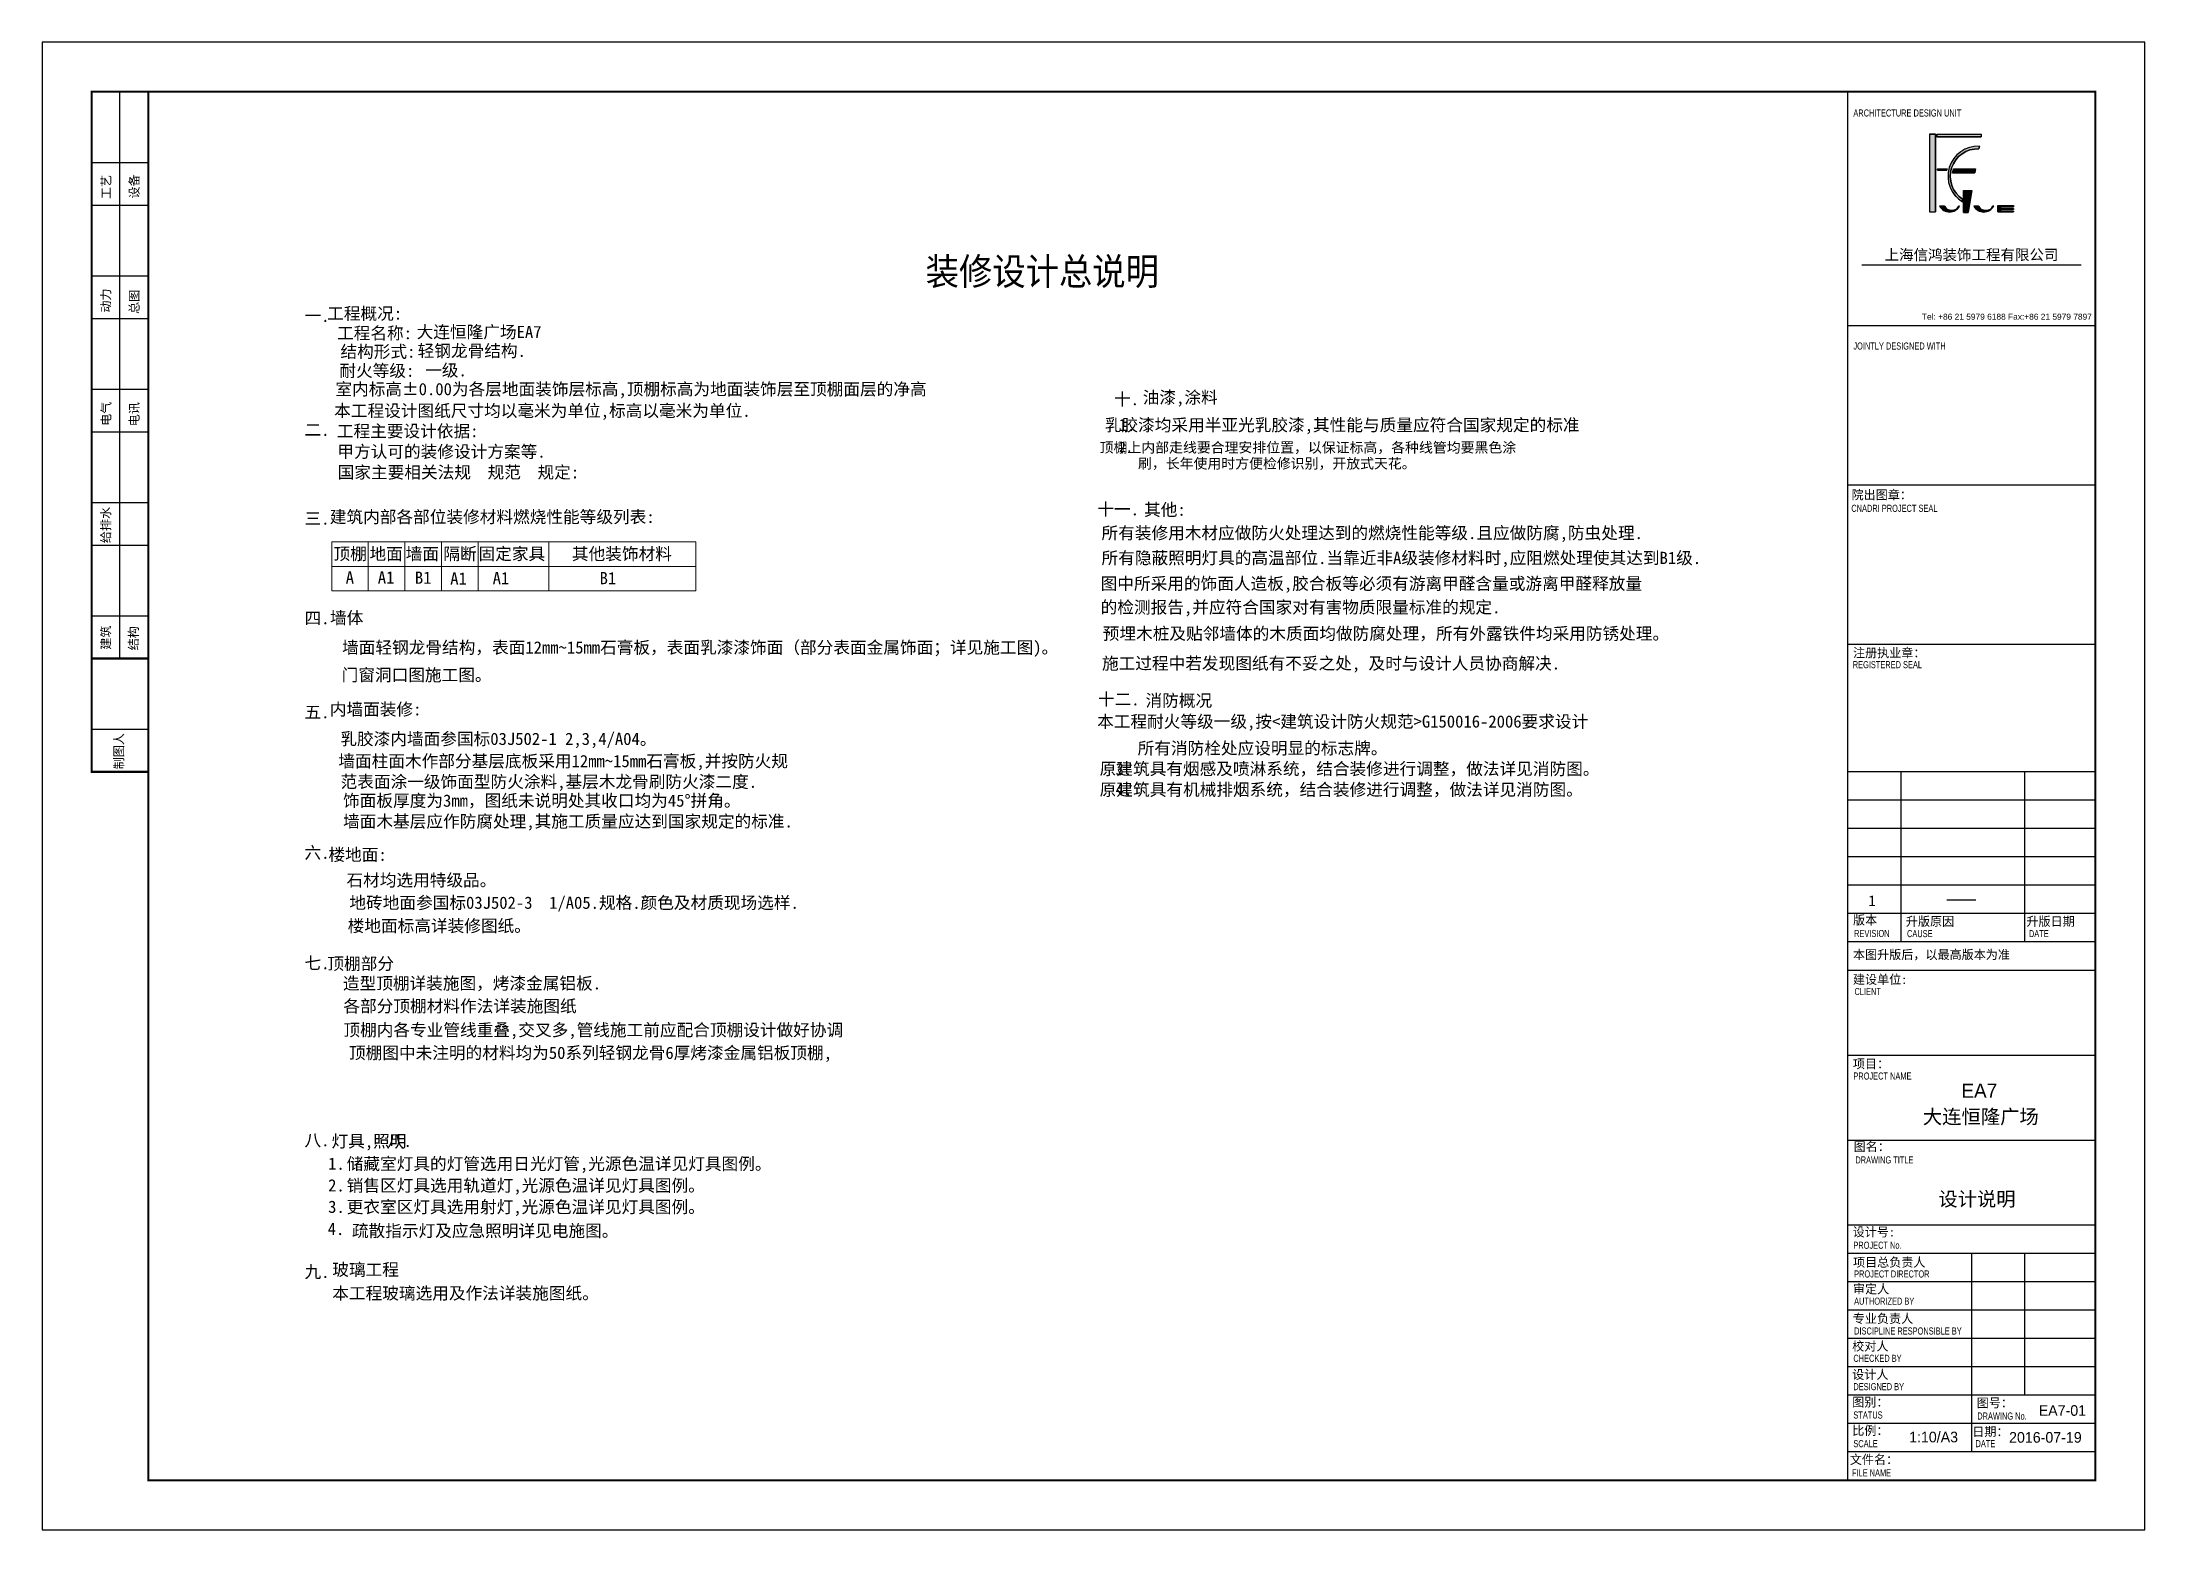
# Model space of a CAD drawing. Header units: millimetres. Extents: x 346472 to 732256, y -34068 to -15883.
# Drawn here: x 372188 to 397908, y -34068 to -15883 of the extents above; entities that cross this region are included whole.
import ezdxf
from ezdxf.enums import TextEntityAlignment as Align

# ---------------------------------------------------------------- set-up
doc = ezdxf.new("R2010")
doc.units = ezdxf.units.MM
doc.header["$LTSCALE"] = 7
doc.layers.get('0').update_dxf_attribs({"lineweight": 0})
doc.layers.add('图框', color=9, linetype='Continuous')
doc.styles.add('-仿宋_GB2312', font='', dxfattribs={"width": 0.8})
doc.styles.add('ARIAL', font='Arial.ttf')
doc.styles.add('FUGUE', font='Arial.ttf')
doc.styles.get("Standard").update_dxf_attribs({"font": 'STKaiti.ttf'})
doc.styles.add('图框明细', font='')
doc.styles.add('图签-仿宋', font='')
doc.styles.add('图签-黑体', font='')
doc.styles.get('-仿宋_GB2312').set_extended_font_data('SimSun')
doc.styles.get('图框明细').set_extended_font_data('NSimSun')
doc.styles.get('图签-仿宋').set_extended_font_data('FangSong_GB2312')
doc.styles.get('图签-黑体').set_extended_font_data('SimHei')

msp = doc.modelspace()

# ---------------------------------------------------------------- texts
at = {"color": 3, "linetype": 'ByBlock', "style": '-仿宋_GB2312', "width": 0.9}
msp.add_text('装修设计总说明', height=331.95, dxfattribs=at).set_placement((382995.7, -18852))
at = {"color": 3, "style": '图框明细'}
for s, height, p in [('一.', 149.38, (375703.8, -19302.2)), ('十.', 149.38, (385604.4, -20320.8)), ('二.', 149.38, (375703.8, -20695.9)), ('1.', 149.38, (385559.5, -20637.1)), ('2.', 124.48, (385528.1, -20892.2)), ('十一.', 149.38, (385604.4, -21667.3)), ('三.', 149.38, (375703.8, -21781.1)), ('A', 149.4, (376003.6, -22501.2)), ('A1', 149.38, (376497.9, -22501.2)), ('B1', 149.38, (376951.4, -22504.5)), ('A1', 149.38, (377383.8, -22513.6)), ('A1', 149.38, (377902.7, -22509.1)), ('B1', 149.38, (379210.5, -22509.1)), ('四.', 149.38, (375703.8, -22998)), ('十二.', 149.38, (385611.3, -23990.2)), ('五.', 149.38, (375703.8, -24147.3)), ('4.', 149.38, (385521.1, -25091)), ('3.', 149.38, (385521.1, -24844.4)), ('六.', 149.38, (375703.8, -25864.7)), ('七.', 149.38, (375703.8, -27214.4)), ('八.', 149.38, (375703.8, -29378.6)), ('八.', 149.38, (376710.9, -29388.2)), ('1.', 149.38, (375890.3, -29665.8)), ('2.', 149.38, (375890.3, -29931.5)), ('3.', 149.38, (375890.3, -30193.1)), ('4.', 149.38, (375885, -30463.5)), ('九.', 149.38, (375703.8, -30987.9))]:
    msp.add_text(s, height=height, dxfattribs=at).set_placement(p, align=Align.RIGHT)
for s, height, p in [('工程概况:', 149.38, (375675.5, -19275.1)), ('工程名称:', 149.38, (375796.2, -19514.8)), ('大连恒隆广场EA7', 149.38, (376770, -19500.5)), ('耐火等级:', 149.38, (375824.7, -19973.7)), ('结构形式:', 149.38, (375838, -19740.9)), ('轻钢龙骨结构.', 149.38, (376782.1, -19730.9)), ('一级.', 149.38, (376874.2, -19968.8)), ('室内标高%%P0.00为各层地面装饰层标高,顶棚标高为地面装饰层至顶棚面层的净高', 149.375, (375776.4, -20199.1)), ('本工程设计图纸尺寸均以毫米为单位,标高以毫米为单位.', 149.375, (375761, -20463)), ('油漆,涂料', 149.38, (385650.5, -20300.6)), ('工程主要设计依据:', 149.38, (375793.9, -20711.8)), ('乳胶漆均采用半亚光乳胶漆,其性能与质量应符合国家规定的标准', 149.375, (385186.2, -20637.6)), ('甲方认可的装修设计方案等.', 149.375, (375800.5, -20963)), ('顶棚上内部走线要合理安排位置，以保证标高，各种线管均要黑色涂', 124.479, (385123.5, -20899.7)), ('国家主要相关法规  规范  规定:', 149.375, (375804.1, -21215.6)), ('刷，长年使用时方便检修识别，开放式天花。 ', 124.479, (385592.3, -21095.3)), ('建筑内部各部位装修材料燃烧性能等级列表:', 149.375, (375707.7, -21760.4)), ('其他:', 149.38, (385666.7, -21672.8)), ('所有装修用木材应做防火处理达到的燃烧性能等级.且应做防腐,防虫处理.', 149.375, (385146.1, -21957.4)), ('顶棚', 149.38, (375752.7, -22211.7)), ('地面', 149.38, (376193.3, -22211.7)), ('墙面', 149.38, (376636, -22211.7)), ('隔断', 149.38, (377096.4, -22211.7)), ('固定家具', 149.38, (377526.4, -22211.7)), ('其他装饰材料', 149.38, (378668.8, -22211.7)), ('所有隐蔽照明灯具的高温部位.当靠近非A级装修材料时,应阻燃处理使其达到B1级.', 149.375, (385146.1, -22262.4)), ('图中所采用的饰面人造板,胶合板等必须有游离甲醛含量或游离甲醛释放量', 149.375, (385135.5, -22575.7)), ('墙体', 149.38, (375710.4, -22994.3)), ('的检测报告,并应符合国家对有害物质限量标准的规定.', 149.375, (385135.5, -22865.1)), ('预埋木桩及贴邻墙体的木质面均做防腐处理，所有外露铁件均采用防锈处理。', 149.375, (385161.1, -23186.8)), ('墙面轻钢龙骨结构，表面12mm~15mm石膏板，表面乳漆漆饰面（部分表面金属饰面；详见施工图)。', 149.375, (375857.8, -23356.6)), ('施工过程中若发现图纸有不妥之处, 及时与设计人员协商解决.', 149.375, (385151.8, -23551.2)), ('门窗洞口图施工图。', 149.38, (375852.2, -23692.7)), ('消防概况', 149.38, (385684.4, -24005)), ('内墙面装修:', 149.38, (375708.1, -24112.6)), ('本工程耐火等级一级,按<建筑设计防火规范>G150016-2006要求设计 ', 149.375, (385092, -24261.8)), ('乳胶漆内墙面参国标03J502-1 2,3,4/A04。', 149.375, (375836.6, -24474)), ('所有消防栓处应设明显的标志牌。', 149.375, (385587.7, -24587.8)), (' 墙面柱面木作部分基层底板采用12mm~15mm石膏板,并按防火规', 149.375, (375710.6, -24745.6)), ('原建筑具有烟感及喷淋系统，结合装修进行调整，做法详见消防图。', 149.375, (385123.7, -24839.7)), ('范表面涂一级饰面型防火涂料,基层木龙骨刷防火漆二度.', 149.375, (375839.6, -24997.6)), ('原建筑具有机械排烟系统，结合装修进行调整，做法详见消防图。', 149.375, (385123.7, -25093.6)), ('饰面板厚度为3mm，图纸未说明处其收口均为45%%D拼角。', 149.375, (375869.9, -25228.7)), ('墙面木基层应作防腐处理,其施工质量应达到国家规定的标准.', 149.375, (375869.9, -25482.1)), ('楼地面:', 149.38, (375691, -25889.9)), ('石材均选用特级品。', 149.38, (375911.5, -26201)), ('地砖地面参国标03J502-3  1/A05.规格.颜色及材质现场选样.', 149.375, (375947.5, -26476.6)), ('楼地面标高详装修图纸。', 149.375, (375925.8, -26758.8)), ('顶棚部分', 149.38, (375678, -27221.2)), ('造型顶棚详装施图，烤漆金属铝板.', 149.375, (375867.6, -27462)), ('各部分顶棚材料作法详装施图纸', 149.375, (375874.2, -27740)), ('顶棚内各专业管线重叠,交叉多,管线施工前应配合顶棚设计做好协调', 149.375, (375874.2, -28032.1)), ('顶棚图中未注明的材料均为50系列轻钢龙骨6厚烤漆金属铝板顶棚,', 149.375, (375941.6, -28311.3)), ('灯具,照明', 149.38, (375728.4, -29391.8)), ('储藏室灯具的灯管选用日光灯管,光源色温详见灯具图例。', 149.375, (375914.5, -29667.2)), ('销售区灯具选用轨道灯,光源色温详见灯具图例。', 149.375, (375914.5, -29932.9)), ('更衣室区灯具选用射灯,光源色温详见灯具图例。', 149.375, (375914.5, -30194.5)), ('疏散指示灯及应急照明详见电施图。', 149.375, (375977.8, -30486.3)), ('玻璃工程', 149.38, (375738.2, -30961)), ('本工程玻璃选用及作法详装施图纸。', 149.375, (375738.1, -31249.8))]:
    msp.add_text(s, height=height, dxfattribs=at).set_placement(p)
at = {"layer": '图框', "color": 251, "style": 'ARIAL', "width": 0.75}
for s, height, p in [('ARCHITECTURE DESIGN UNIT', 86.596, (394341.6, -16792.6)), ('JOINTLY DESIGNED WITH', 86.596, (394341.6, -19641.1)), ('CNADRI PROJECT SEAL', 86.596, (394316.5, -21624.6)), ('REGISTERED SEAL', 86.596, (394334, -23535.7)), ('REVISION', 86.6, (394350.7, -26821.2)), ('CAUSE', 86.6, (394997.5, -26823.2)), ('DATE', 86.6, (396488.3, -26823.2)), ('CLIENT', 86.6, (394355.4, -27530.6)), ('PROJECT NAME', 86.596, (394341.6, -28563.8)), ('DRAWING TITLE', 86.596, (394366, -29589.5)), ('PROJECT No.', 86.596, (394341.6, -30632.1)), ('PROJECT DIRECTOR', 86.596, (394350.7, -30982.9)), ('AUTHORIZED BY', 86.596, (394350.7, -31315.4)), ('DISCIPLINE RESPONSIBLE BY', 86.596, (394350.7, -31680)), ('CHECKED BY', 86.6, (394341.6, -32013.9)), ('DESIGNED BY', 86.596, (394341.6, -32360.3)), ('STATUS', 86.6, (394341.6, -32706.7)), ('DRAWING No.', 86.596, (395856.8, -32719.6)), ('SCALE', 86.6, (394341.6, -33057)), ('DATE', 86.6, (395835.4, -33057)), ('FILE NAME', 86.6, (394324.4, -33414.4))]:
    msp.add_text(s, height=height, dxfattribs=at).set_placement(p)
at = {"layer": '图框', "color": 251, "style": '图签-黑体'}
for s, p in [('工艺', (373026.9, -17801.9)), ('设备', (373371.1, -17796.3)), ('动力', (373023.3, -19189.6)), ('总图', (373371.1, -19205.6)), ('电气', (373026.9, -20573)), ('电讯', (373371.1, -20579.3)), ('给排水', (373023.2, -22007.6)), ('建筑', (373023.6, -23309.4)), ('结构', (373362.3, -23317.4)), ('制图人', (373182.6, -24771.5))]:
    msp.add_text(s, height=108.25, rotation=90, dxfattribs=at).set_placement(p)
at = {"layer": '图框', "color": 251}
for s, height, style, p in [('院出图章：', 108.25, '图签-黑体', (394319.5, -21472.1)), ('注册执业章：', 108.25, '图签-黑体', (394337, -23402.5)), ('1', 129.9, '图签-仿宋', (394525.2, -26442.4)), ('版本', 108.25, '图签-黑体', (394337, -26668.8)), ('升版原因', 108.25, '图签-黑体', (394983.8, -26685)), ('升版日期', 108.25, '图签-黑体', (396458.5, -26685)), ('本图升版后，以最高版本为准', 108.245, '图签-黑体', (394337, -27091.4)), ('建设单位:', 108.25, '图签-黑体', (394336, -27394.6)), ('项目：', 108.25, '图签-黑体', (394336, -28426)), ('图名：', 108.25, '图签-黑体', (394344.7, -29438.7)), ('设计号:', 108.25, '图签-黑体', (394332.9, -30481.4)), ('项目总负责人', 108.25, '图签-黑体', (394337, -30851.9)), ('审定人', 108.25, '图签-黑体', (394337, -31178.7)), ('专业负责人', 108.25, '图签-黑体', (394334.8, -31540.3)), ('校对人', 108.25, '图签-黑体', (394327.2, -31876.9)), ('设计人', 108.25, '图签-黑体', (394327.2, -32223.3)), ('图别：', 108.25, '图签-黑体', (394327.2, -32561.2)), ('图号：', 108.25, '图签-黑体', (395850.4, -32570.5)), ('比例：', 108.25, '图签-黑体', (394327.9, -32908.4)), ('日期：', 108.25, '图签-黑体', (395795.5, -32922.3)), ('文件名：', 108.25, '图签-黑体', (394298.4, -33263.6))]:
    msp.add_text(s, height=height, dxfattribs=dict(at, style=style)).set_placement(p)
for s, height, p in [('EA7', 173.19, (395662.8, -28786.2)), ('大连恒隆广场', 173.19, (395191.2, -29103.8)), ('2016-07-19', 129.89, (396245.7, -33002.2))]:
    msp.add_text(s, height=height, dxfattribs=at).set_placement(p)
at = {"layer": '图框', "color": 251, "insert": (395785.9, -18490), "char_height": 129.895, "width": 3030.873, "attachment_point": 5, "line_spacing_factor": 0.66852, "style": 'FUGUE'}
msp.add_mtext('{\\fSimSun|b0|i0|c134|p2;上海信鸿装饰工程有限公司}', dxfattribs=at)
at = {"layer": '图框', "color": 251, "insert": (395179.5, -19277.1), "char_height": 132.56, "attachment_point": 7, "line_spacing_factor": 0.66852, "style": 'FUGUE'}
msp.add_mtext('{\\H0.55168x;\\C7;Tel: +86 21 5979 6188 Fax:+86 21 5979 7897}', dxfattribs=at)
at = {"layer": '图框', "color": 251}
for s, insert, char_height, width, attachment_point in [('\\pi151;{\\fSimSun|b0|i0|c134|p2; 设计说明}', (395111.9, -29936.8), 173.193, 1602.577, 1), ('EA7-01', (396608.3, -32609.4), 129.89, 67.606, 4), ('1:10/A3', (395023, -32933.9), 129.89, 67.606, 4)]:
    msp.add_mtext(s, dxfattribs=dict(at, insert=insert, char_height=char_height, width=width, attachment_point=attachment_point))

# ---------------------------------------------------------------- hatches: boundary and pattern name
at = {"layer": '图框'}
for points in [[(395344.7, -17008.7), (395270.6, -17008.7), (395270.6, -17959.7), (395344.7, -17959.7)], [(395361.8, -17041.1), (395903.8, -17041.1), (395903.8, -17008.7), (395361.8, -17008.7)], [(395876.7, -17188.5), (395882.9, -17156.7, 0.780601), (395677.6, -17836.7), (395677.6, -17804, -0.7611328)], [(395370.2, -17447.3), (395484.1, -17447.3), (395488.4, -17431.5), (395370.2, -17431.5)], [(395555.5, -17482.1), (395826.6, -17482.1), (395835.4, -17431.5), (395565.5, -17431.5)], [(395690, -17696.9), (395690, -17965.7), (395743.6, -17965.7), (395790.7, -17696.9)], [(395640.9, -17888.7), (395631.8, -17888.7, -0.607934), (395456.5, -17888.7), (395396.3, -17888.7, 0.5844925), (395640.9, -17888.7)], [(396058.1, -17888.7), (396049.1, -17888.7, -0.607934), (395873.8, -17888.7), (395813.6, -17888.7, 0.5844925), (396058.2, -17888.7)], [(396139, -17895.1), (396301.2, -17895.1), (396301.2, -17881.6), (396107.5, -17881.6), (396107.5, -17959), (396301.2, -17959), (396301.2, -17947.8), (396139, -17947.8), (396139, -17928.9), (396301.2, -17928.9), (396301.2, -17917.6), (396139, -17917.6)]]:
    msp.add_hatch(color=251, dxfattribs=at).paths.add_polyline_path(points, flags=0)

# ---------------------------------------------------------------- linework, layer by layer
at = {"color": 3}
for p, q in [((375730.5, -22590.5), (375730.5, -21993)), ((375730.5, -21993), (380186.4, -21993)), ((376178.7, -22590.5), (376178.7, -21993)), ((376626.8, -22590.5), (376626.8, -21993)), ((377074.9, -22590.5), (377074.9, -21993)), ((377523, -22590.5), (377523, -21993)), ((378387, -22590.5), (378387, -21993)), ((380186.4, -22590.5), (380186.4, -21993)), ((375730.5, -22291.7), (380186.4, -22294.5)), ((375730.5, -22590.5), (380186.4, -22590.5))]:
    msp.add_line(p, q, dxfattribs=at)
at = {"layer": '图框', "color": 251}
for p, q in [((373141, -23416.8), (373141, -16489.1)), ((394270.5, -16489.1), (394270.5, -33462)), ((372794.6, -17355.1), (373487.4, -17355.1)), ((372794.6, -17874.7), (373487.4, -17874.7)), ((372794.6, -18740.6), (373487.4, -18740.6)), ((394443.7, -18604.9), (397128.2, -18604.9)), ((372794.6, -19260.2), (373487.4, -19260.2)), ((394270.5, -19346.8), (397301.4, -19346.8)), ((372794.6, -20126.2), (373487.4, -20126.2)), ((372794.6, -20645.7), (373487.4, -20645.7)), ((394270.5, -21295.2), (397301.4, -21295.2)), ((372794.6, -21511.7), (373487.4, -21511.7)), ((372794.6, -22031.3), (373487.4, -22031.3)), ((372794.6, -22897.3), (373487.4, -22897.3)), ((394270.5, -23243.6), (397301.4, -23243.6)), ((372794.6, -24282.8), (373487.4, -24282.8)), ((397301.4, -24802.4), (394270.5, -24802.4)), ((394920, -24802.4), (394920, -26880.7)), ((396435.4, -24802.4), (396435.4, -26880.7)), ((397301.4, -25148.8), (394270.5, -25148.8)), ((397301.4, -25495.1), (394270.5, -25495.1)), ((397301.4, -25841.5), (394270.5, -25841.5)), ((397301.4, -26187.9), (394270.5, -26187.9)), ((395486.4, -26368.6), (395840.1, -26368.6)), ((397301.4, -26534.3), (394270.5, -26534.3)), ((397301.4, -26880.7), (394270.5, -26880.7)), ((394270.5, -27227.1), (397301.4, -27227.1)), ((394270.5, -28266.2), (397301.4, -28266.2)), ((394270.5, -29305.4), (397301.4, -29305.4)), ((397301.4, -30344.5), (394270.5, -30344.5)), ((397301.4, -30690.9), (394270.5, -30690.9)), ((395785.9, -30690.9), (395785.9, -33115.6)), ((396435.4, -30690.9), (396435.4, -32422.9)), ((397301.4, -31037.3), (394270.5, -31037.3)), ((397301.4, -31383.7), (394270.5, -31383.7)), ((397301.4, -31730.1), (394270.5, -31730.1)), ((397301.4, -32076.5), (394270.5, -32076.5)), ((397301.4, -32422.9), (394270.5, -32422.9)), ((397301.4, -32769.2), (394270.5, -32769.2)), ((397301.4, -33115.6), (394270.5, -33115.6))]:
    msp.add_line(p, q, dxfattribs=at)
at = {"layer": '图框', "color": 251, "linetype": 'Continuous'}
for p, q in [((395270.6, -17008.7), (395270.6, -17959.7)), ((395270.6, -17008.7), (395344.7, -17008.7)), ((395344.7, -17008.7), (395344.7, -17959.7)), ((395361.8, -17008.7), (395361.8, -17041.1)), ((395361.8, -17008.7), (395903.8, -17008.7)), ((395361.8, -17041.1), (395903.8, -17041.1)), ((395882.9, -17156.7), (395876.7, -17188.5)), ((395903.8, -17008.7), (395903.8, -17041.1)), ((395370.2, -17431.5), (395370.2, -17447.3)), ((395370.2, -17431.5), (395488.4, -17431.5)), ((395370.2, -17447.3), (395484.1, -17447.3)), ((395488.4, -17431.5), (395484.1, -17447.3)), ((395565.5, -17431.5), (395555.5, -17482.1)), ((395555.5, -17482.1), (395826.6, -17482.1)), ((395565.5, -17431.5), (395835.4, -17431.5)), ((395835.4, -17431.5), (395826.6, -17482.1)), ((395690, -17696.9), (395690, -17965.7)), ((395690, -17696.9), (395790.7, -17696.9)), ((395790.7, -17696.9), (395743.6, -17965.7)), ((395270.6, -17959.7), (395344.7, -17959.7)), ((395396.3, -17888.7), (395456.5, -17888.7)), ((395631.8, -17888.7), (395640.9, -17888.7)), ((395677.6, -17804), (395677.6, -17836.7)), ((395690, -17965.7), (395743.6, -17965.7)), ((395813.6, -17888.7), (395873.8, -17888.7)), ((396049.1, -17888.7), (396058.1, -17888.7)), ((396107.5, -17881.6), (396107.5, -17959)), ((396107.5, -17881.6), (396301.2, -17881.6)), ((396107.5, -17959), (396301.2, -17959)), ((396139, -17895.1), (396139, -17917.6)), ((396139, -17895.1), (396301.2, -17895.1)), ((396139, -17917.6), (396301.2, -17917.6)), ((396139, -17928.9), (396139, -17947.8)), ((396139, -17928.9), (396301.2, -17928.9)), ((396139, -17947.8), (396301.2, -17947.8)), ((396301.2, -17881.6), (396301.2, -17895.1)), ((396301.2, -17917.6), (396301.2, -17928.9)), ((396301.2, -17947.8), (396301.2, -17959))]:
    msp.add_line(p, q, dxfattribs=at)
at = {"layer": '图框', "color": 251}
msp.add_lwpolyline([(372188.4, -34068.2), (397907.5, -34068.2), (397907.5, -15882.9), (372188.4, -15882.9)], close=True, dxfattribs=at)
at = {"layer": '图框', "color": 251, "const_width": 26}
for points in [[(372794.6, -24815.4), (372794.6, -16476.1)], [(372794.6, -16489.1), (373487.4, -16489.1)], [(372794.6, -23416.8), (373487.4, -23416.8)], [(372794.6, -24802.4), (373487.4, -24802.4)]]:
    msp.add_lwpolyline(points, dxfattribs=at)
msp.add_lwpolyline([(373487.4, -16489.1), (397301.4, -16489.1), (397301.4, -33462), (373487.4, -33462)], close=True, dxfattribs=at)
at = {"layer": '图框', "color": 251, "linetype": 'Continuous'}
for points in [[(395344.7, -17008.7), (395270.6, -17008.7), (395270.6, -17959.7), (395344.7, -17959.7)], [(395361.8, -17041.1), (395361.8, -17008.7), (395903.8, -17008.7), (395903.8, -17041.1)], [(395370.2, -17447.3), (395370.2, -17431.5), (395488.4, -17431.5), (395484.1, -17447.3)], [(395555.5, -17482.1), (395565.5, -17431.5), (395835.4, -17431.5), (395826.6, -17482.1)], [(395690, -17696.9), (395790.7, -17696.9), (395743.6, -17965.7), (395690, -17965.7)], [(396139, -17895.1), (396139, -17917.6), (396301.2, -17917.6), (396301.2, -17928.9), (396139, -17928.9), (396139, -17947.8), (396301.2, -17947.8), (396301.2, -17959), (396107.5, -17959), (396107.5, -17881.6), (396301.2, -17881.6), (396301.2, -17895.1)]]:
    msp.add_lwpolyline(points, close=True, dxfattribs=at)
for points in [[(395876.7, -17188.5), (395882.9, -17156.7, 0.780601), (395677.6, -17836.7), (395677.6, -17804, -0.7611328)], [(395640.9, -17888.7), (395631.8, -17888.7, -0.607934), (395456.5, -17888.7), (395396.3, -17888.7, 0.5844925), (395640.9, -17888.7)], [(396058.1, -17888.7), (396049.1, -17888.7, -0.607934), (395873.8, -17888.7), (395813.6, -17888.7, 0.5844925), (396058.2, -17888.7)]]:
    msp.add_lwpolyline(points, format="xyb", close=True, dxfattribs=at)
for centre, radius, start, end in [((395865.3, -17522.4), 366.1, 87.24681, 239.14934), ((395862.2, -17523.8), 335.6, 87.52104, 236.62485), ((395518.6, -17819.8), 140.3, 209.39136, 330.61523), ((395544.1, -17843.3), 98.7, 207.40632, 332.59368), ((395935.9, -17819.8), 140.3, 209.39136, 330.61523), ((395961.4, -17843.3), 98.7, 207.40632, 332.59368)]:
    msp.add_arc(centre, radius, start, end, dxfattribs=at)

msp.set_redraw_order([(e.dxf.handle, doc.entitydb.next_handle()) for e in msp.query("TEXT MTEXT ATTDEF DIMENSION ARC_DIMENSION")])  # texts and dimensions are drawn at this point

doc.saveas('drawing.dxf')
